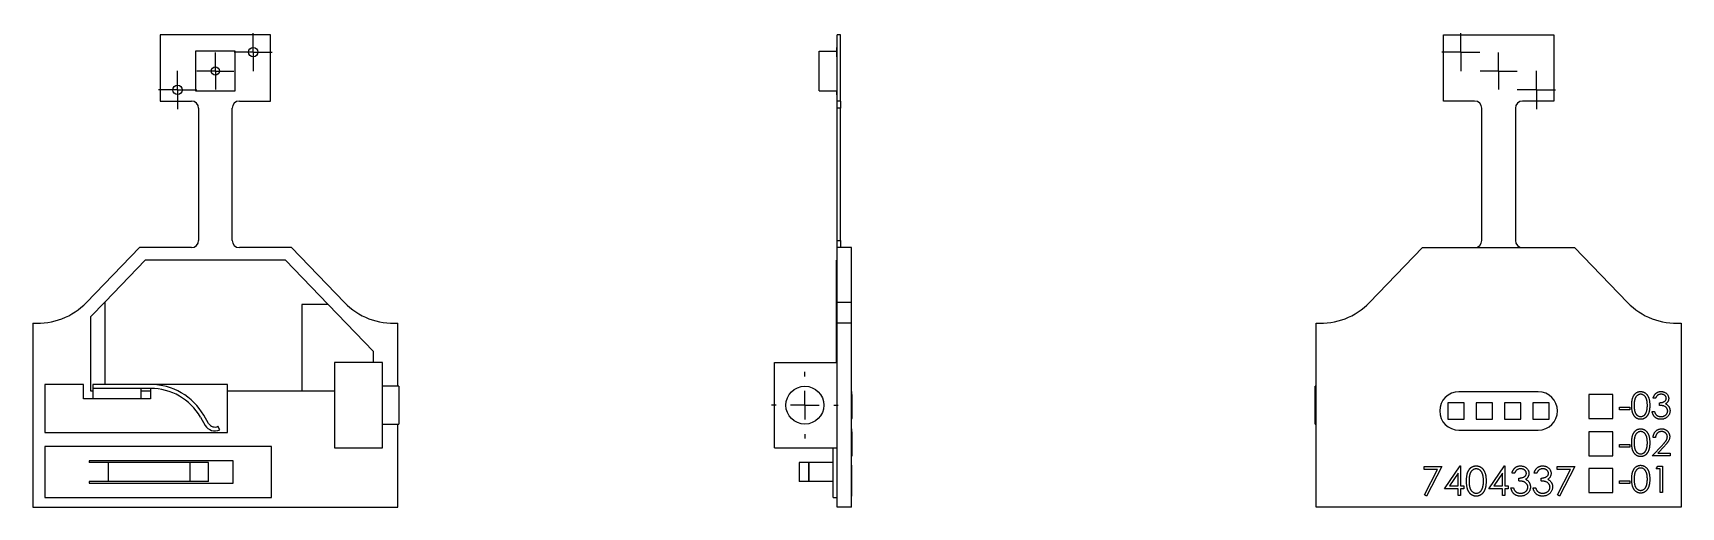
# Model space of a CAD drawing. Extents: x 4.1 to 7.53, y 4.35 to 5.34.
import ezdxf

# ---------------------------------------------------------------- set-up
doc = ezdxf.new("R2010")
doc.units = 0
doc.header["$MEASUREMENT"] = 0
doc.layers.get('0').update_dxf_attribs({"linetype": 'CONTINUOUS'})

# ---------------------------------------------------------------- blocks, each defined once
blk = doc.blocks.new('SW_CENTERMARKSYMBOL_0')
at = {"color": 0, "linetype": 'CONTINUOUS'}
for p, q in [((0, 0.03), (0, 0.0385)), ((-0.03, 0), (-0.0385, 0)), ((0, 0), (-0.03, 0)), ((0, 0), (0, 0.03)), ((0, 0), (0, -0.03)), ((0, 0), (0.03, 0)), ((0.03, 0), (0.0385, 0)), ((0, -0.03), (0, -0.0385))]:
    blk.add_line(p, q, dxfattribs=at)
blk = doc.blocks.new('SW_CENTERMARKSYMBOL_1')
at = {"color": 0, "linetype": 'CONTINUOUS'}
for p, q in [((0, 0.03), (0, 0.0398)), ((-0.03, 0), (-0.0398, 0)), ((0, 0), (-0.03, 0)), ((0, 0), (0, 0.03)), ((0, 0), (0, -0.03)), ((0, 0), (0.03, 0)), ((0.03, 0), (0.0398, 0)), ((0, -0.03), (0, -0.0398))]:
    blk.add_line(p, q, dxfattribs=at)
blk = doc.blocks.new('SW_CENTERMARKSYMBOL_2')
at = {"color": 0, "linetype": 'CONTINUOUS'}
for p, q in [((0, 0.03), (0, 0.0398)), ((-0.03, 0), (-0.0398, 0)), ((0, 0), (-0.03, 0)), ((0, 0), (0, 0.03)), ((0, 0), (0, -0.03)), ((0, 0), (0.03, 0)), ((0.03, 0), (0.0398, 0)), ((0, -0.03), (0, -0.0398))]:
    blk.add_line(p, q, dxfattribs=at)
blk = doc.blocks.new('SW_CENTERMARKSYMBOL_3')
at = {"color": 0, "linetype": 'CONTINUOUS'}
for p, q in [((0, 0.06), (0, 0.0695)), ((-0.06, 0), (-0.0695, 0)), ((0, 0), (-0.03, 0)), ((0, 0), (0, 0.03)), ((0, 0), (0, -0.03)), ((0, 0), (0.03, 0)), ((0.06, 0), (0.0695, 0)), ((0, -0.06), (0, -0.0695))]:
    blk.add_line(p, q, dxfattribs=at)
blk = doc.blocks.new('SW_CENTERMARKSYMBOL_4')
at = {"color": 0, "linetype": 'CONTINUOUS'}
for p, q in [((0, 0.03), (0, 0.0385)), ((-0.03, 0), (-0.0385, 0)), ((0, 0), (-0.03, 0)), ((0, 0), (0, 0.03)), ((0, 0), (0, -0.03)), ((0, 0), (0.03, 0)), ((0.03, 0), (0.0385, 0)), ((0, -0.03), (0, -0.0385))]:
    blk.add_line(p, q, dxfattribs=at)
blk = doc.blocks.new('SW_CENTERMARKSYMBOL_5')
at = {"color": 0, "linetype": 'CONTINUOUS'}
for p, q in [((0, 0.03), (0, 0.0398)), ((-0.03, 0), (-0.0398, 0)), ((0, 0), (-0.03, 0)), ((0, 0), (0, 0.03)), ((0, 0), (0, -0.03)), ((0, 0), (0.03, 0)), ((0.03, 0), (0.0398, 0)), ((0, -0.03), (0, -0.0398))]:
    blk.add_line(p, q, dxfattribs=at)
blk = doc.blocks.new('SW_CENTERMARKSYMBOL_6')
at = {"color": 0, "linetype": 'CONTINUOUS'}
for p, q in [((0, 0.03), (0, 0.0398)), ((-0.03, 0), (-0.0398, 0)), ((0, 0), (-0.03, 0)), ((0, 0), (0, 0.03)), ((0, 0), (0, -0.03)), ((0, 0), (0.03, 0)), ((0.03, 0), (0.0398, 0)), ((0, -0.03), (0, -0.0398))]:
    blk.add_line(p, q, dxfattribs=at)

msp = doc.modelspace()

# ---------------------------------------------------------------- linework, layer by layer
at = {"color": 7, "linetype": 'CONTINUOUS'}
for p, q in [((4.5929, 5.3333), (4.3629, 5.3333)), ((4.3629, 5.3333), (4.3629, 5.1953)), ((4.5929, 5.1953), (4.5929, 5.3333)), ((5.7798, 5.3333), (5.7728, 5.3333)), ((5.7728, 5.1953), (5.7728, 5.3333)), ((5.7798, 5.1953), (5.7798, 5.3333)), ((7.0357, 5.1953), (7.0357, 5.3333)), ((7.0357, 5.3333), (7.2657, 5.3333)), ((7.2657, 5.3333), (7.2657, 5.1953)), ((4.5194, 5.2993), (4.4364, 5.2993)), ((4.4364, 5.2993), (4.4364, 5.2163)), ((4.5194, 5.2163), (4.5194, 5.2993)), ((5.7358, 5.2163), (5.7358, 5.2993)), ((5.7358, 5.2993), (5.7724, 5.2993)), ((5.7728, 5.307), (5.7724, 5.307)), ((5.7724, 5.2874), (5.7724, 5.307)), ((5.7724, 5.2874), (5.7728, 5.2874)), ((4.3629, 5.1953), (4.4279, 5.1953)), ((4.4364, 5.2163), (4.5194, 5.2163)), ((4.5279, 5.1953), (4.5929, 5.1953)), ((5.7358, 5.2163), (5.7728, 5.2163)), ((5.7724, 5.2086), (5.7724, 5.2163)), ((5.7724, 5.2086), (5.7728, 5.2086)), ((5.7798, 5.1953), (5.7728, 5.1953)), ((5.7728, 5.1803), (5.7728, 5.1953)), ((5.7798, 5.1953), (5.7798, 5.1803)), ((7.1007, 5.1953), (7.0357, 5.1953)), ((7.2657, 5.1953), (7.2007, 5.1953)), ((4.4429, 5.1803), (4.4429, 4.9053)), ((4.5129, 4.9053), (4.5129, 5.1803)), ((5.7798, 5.1803), (5.7728, 5.1803)), ((5.7728, 4.9053), (5.7728, 5.1803)), ((5.7798, 4.9053), (5.7798, 5.1803)), ((7.1157, 4.9053), (7.1157, 5.1803)), ((7.1857, 5.1803), (7.1857, 4.9053)), ((4.3197, 4.8903), (4.2093, 4.776)), ((4.4279, 4.8903), (4.3197, 4.8903)), ((4.6361, 4.8903), (4.5279, 4.8903)), ((4.7465, 4.776), (4.6361, 4.8903)), ((5.7728, 4.9053), (5.7798, 4.9053)), ((5.7728, 4.8903), (5.7728, 4.9053)), ((5.8028, 4.8903), (5.7728, 4.8903)), ((5.7728, 4.776), (5.7728, 4.8903)), ((5.7798, 4.9053), (5.7798, 4.8903)), ((5.8028, 4.776), (5.8028, 4.8903)), ((6.8821, 4.776), (6.9925, 4.8903)), ((6.9925, 4.8903), (7.3089, 4.8903)), ((7.3089, 4.8903), (7.4193, 4.776)), ((4.3319, 4.8643), (4.2482, 4.7777)), ((4.6239, 4.8643), (4.3319, 4.8643)), ((4.7129, 4.7722), (4.6239, 4.8643)), ((5.7718, 4.7722), (5.7718, 4.8643)), ((5.7718, 4.8643), (5.7728, 4.8643)), ((4.2482, 4.7777), (4.2179, 4.7463)), ((4.2482, 4.6053), (4.2482, 4.7777)), ((4.6579, 4.7722), (4.6579, 4.5923)), ((4.7129, 4.7722), (4.6579, 4.7722)), ((4.8074, 4.6743), (4.7129, 4.7722)), ((5.7713, 4.7722), (5.7713, 4.7777)), ((5.7713, 4.7777), (5.7718, 4.7777)), ((5.7713, 4.7722), (5.7718, 4.7722)), ((5.7713, 4.6743), (5.7713, 4.7722)), ((5.8028, 4.776), (5.7728, 4.776)), ((5.7728, 4.7333), (5.7728, 4.776)), ((5.8028, 4.7333), (5.8028, 4.776)), ((4.2179, 4.7463), (4.2179, 4.5923)), ((4.0979, 4.7333), (4.0979, 4.3503)), ((4.8579, 4.6018), (4.8579, 4.7333)), ((5.8028, 4.7333), (5.7728, 4.7333)), ((5.7728, 4.3503), (5.7728, 4.7333)), ((5.8028, 4.3503), (5.8028, 4.7333)), ((6.7707, 4.3503), (6.7707, 4.7333)), ((7.5307, 4.7333), (7.5307, 4.3503)), ((4.8074, 4.6508), (4.8074, 4.6743)), ((5.7713, 4.6743), (5.7728, 4.6743)), ((5.7713, 4.6508), (5.7713, 4.6743)), ((4.8259, 4.6508), (4.7259, 4.6508)), ((4.7259, 4.6508), (4.7259, 4.4738)), ((4.8259, 4.4738), (4.8259, 4.6508)), ((5.6428, 4.4738), (5.6428, 4.6508)), ((5.6428, 4.6508), (5.7728, 4.6508)), ((4.2029, 4.6053), (4.1229, 4.6053)), ((4.1229, 4.6053), (4.1229, 4.5053)), ((4.2029, 4.5753), (4.2029, 4.6053)), ((4.2029, 4.6053), (4.2029, 4.6053)), ((4.2029, 4.5753), (4.2029, 4.6053)), ((4.3429, 4.6053), (4.2229, 4.6053)), ((4.2229, 4.6053), (4.2229, 4.5973)), ((4.5028, 4.6053), (4.3429, 4.6053)), ((4.5028, 4.5053), (4.5028, 4.6053)), ((4.5029, 4.6053), (4.5028, 4.6053)), ((4.5029, 4.5053), (4.5029, 4.6053)), ((4.8599, 4.6018), (4.8259, 4.6018)), ((4.8599, 4.6018), (4.8599, 4.5228)), ((6.7707, 4.6018), (6.7687, 4.6018)), ((6.7687, 4.5228), (6.7687, 4.6018)), ((4.2229, 4.5753), (4.2029, 4.5753)), ((4.2179, 4.5923), (4.2229, 4.5923)), ((4.3429, 4.5973), (4.2229, 4.5973)), ((4.2229, 4.5973), (4.2229, 4.5753)), ((4.3229, 4.5753), (4.2229, 4.5753)), ((4.3229, 4.5973), (4.3229, 4.5753)), ((4.3229, 4.5923), (4.3429, 4.5923)), ((4.3429, 4.5753), (4.3229, 4.5753)), ((4.3429, 4.5973), (4.3429, 4.5753)), ((4.5029, 4.5923), (4.6579, 4.5923)), ((4.6579, 4.5923), (4.7259, 4.5923)), ((5.8038, 4.5907), (5.8028, 4.5907)), ((5.8038, 4.5843), (5.8028, 4.5843)), ((5.8038, 4.5843), (5.8038, 4.5343)), ((7.0452, 4.5673), (7.0452, 4.5333)), ((7.0792, 4.5673), (7.0452, 4.5673)), ((7.2334, 4.5903), (7.068, 4.5903)), ((7.0792, 4.5333), (7.0792, 4.5673)), ((7.1042, 4.5673), (7.1042, 4.5333)), ((7.1382, 4.5673), (7.1042, 4.5673)), ((7.1382, 4.5333), (7.1382, 4.5673)), ((7.1632, 4.5673), (7.1632, 4.5333)), ((7.1972, 4.5673), (7.1632, 4.5673)), ((7.1972, 4.5333), (7.1972, 4.5673)), ((7.2222, 4.5673), (7.2222, 4.5333)), ((7.2562, 4.5673), (7.2222, 4.5673)), ((7.2562, 4.5333), (7.2562, 4.5673)), ((7.3888, 4.5843), (7.3388, 4.5843)), ((7.3388, 4.5843), (7.3388, 4.5343)), ((7.3888, 4.5343), (7.3888, 4.5843)), ((7.4775, 4.5766), (7.4726, 4.5766)), ((7.4859, 4.5618), (7.4859, 4.5675)), ((4.4468, 4.5373), (4.4567, 4.5203)), ((4.4636, 4.5243), (4.4537, 4.5413)), ((5.8038, 4.5343), (5.8028, 4.5343)), ((5.8038, 4.5329), (5.8028, 4.5329)), ((7.0452, 4.5333), (7.0792, 4.5333)), ((7.1042, 4.5333), (7.1382, 4.5333)), ((7.1632, 4.5333), (7.1972, 4.5333)), ((7.2222, 4.5333), (7.2562, 4.5333)), ((7.3388, 4.5343), (7.3888, 4.5343)), ((7.4027, 4.5583), (7.4239, 4.5583)), ((7.4027, 4.5527), (7.4027, 4.5583)), ((7.4239, 4.5527), (7.4027, 4.5527)), ((7.4239, 4.5583), (7.4239, 4.5527)), ((7.4704, 4.5491), (7.4754, 4.5491)), ((4.1229, 4.5053), (4.5028, 4.5053)), ((4.1229, 4.5053), (4.5029, 4.5053)), ((4.1229, 4.5053), (4.1229, 4.5053)), ((4.4869, 4.5112), (4.4833, 4.5184)), ((4.8259, 4.5228), (4.8599, 4.5228)), ((4.8579, 4.3503), (4.8579, 4.5228)), ((5.8038, 4.5131), (5.8028, 4.5131)), ((5.8038, 4.5067), (5.8028, 4.5067)), ((5.8038, 4.5067), (5.8038, 4.4567)), ((6.7687, 4.5228), (6.7707, 4.5228)), ((7.068, 4.5103), (7.2334, 4.5103)), ((7.3888, 4.5067), (7.3388, 4.5067)), ((7.3388, 4.5067), (7.3388, 4.4567)), ((7.3888, 4.4567), (7.3888, 4.5067)), ((4.5949, 4.4763), (4.1229, 4.4763)), ((4.1229, 4.4763), (4.1229, 4.3703)), ((4.5949, 4.3703), (4.5949, 4.4763)), ((4.7259, 4.4738), (4.8259, 4.4738)), ((5.6428, 4.4738), (5.7728, 4.4738)), ((5.7648, 4.3703), (5.7648, 4.4738)), ((7.4027, 4.4807), (7.4239, 4.4807)), ((7.4027, 4.475), (7.4027, 4.4807)), ((7.4239, 4.475), (7.4027, 4.475)), ((7.4239, 4.4807), (7.4239, 4.475)), ((7.4704, 4.4567), (7.4918, 4.4794)), ((7.4775, 4.4948), (7.4726, 4.4948)), ((7.496, 4.477), (7.4822, 4.4623)), ((4.5149, 4.4463), (4.2149, 4.4463)), ((4.2149, 4.4463), (4.2149, 4.4433)), ((4.2549, 4.4433), (4.2149, 4.4433)), ((4.2549, 4.4033), (4.2549, 4.4433)), ((4.4251, 4.4433), (4.2549, 4.4433)), ((4.4251, 4.4033), (4.4251, 4.4433)), ((4.4633, 4.4433), (4.4251, 4.4433)), ((4.4633, 4.4033), (4.4633, 4.4433)), ((4.5149, 4.4003), (4.5149, 4.4463)), ((5.6938, 4.4433), (5.6938, 4.4033)), ((5.714, 4.4433), (5.6938, 4.4433)), ((5.714, 4.4033), (5.714, 4.4433)), ((5.7149, 4.4433), (5.714, 4.4433)), ((5.7149, 4.4033), (5.7149, 4.4433)), ((5.7648, 4.4433), (5.7149, 4.4433)), ((5.8038, 4.4567), (5.8028, 4.4567)), ((5.8038, 4.4553), (5.8028, 4.4553)), ((5.8038, 4.4371), (5.8028, 4.4371)), ((5.8038, 4.436), (5.8028, 4.436)), ((5.8038, 4.4345), (5.8028, 4.4345)), ((5.8038, 4.4345), (5.8038, 4.436)), ((5.8038, 4.4283), (5.8038, 4.4345)), ((6.9954, 4.4283), (6.9954, 4.4345)), ((6.9954, 4.4345), (7.0324, 4.4345)), ((7.0324, 4.4345), (7.0008, 4.3729)), ((7.0378, 4.3883), (7.0705, 4.436)), ((7.0705, 4.436), (7.0716, 4.436)), ((7.0716, 4.436), (7.0716, 4.3945)), ((7.1301, 4.3883), (7.1628, 4.436)), ((7.1628, 4.436), (7.1639, 4.436)), ((7.1639, 4.436), (7.1639, 4.3945)), ((7.2724, 4.4345), (7.3093, 4.4345)), ((7.2724, 4.4283), (7.2724, 4.4345)), ((7.3093, 4.4345), (7.2778, 4.3729)), ((7.3388, 4.4567), (7.3888, 4.4567)), ((7.3888, 4.4307), (7.3388, 4.4307)), ((7.3388, 4.4307), (7.3388, 4.3807)), ((7.3888, 4.3807), (7.3888, 4.4307)), ((7.5078, 4.4567), (7.4704, 4.4567)), ((7.4789, 4.4301), (7.4821, 4.4357)), ((7.4874, 4.4301), (7.4789, 4.4301)), ((7.4821, 4.4357), (7.4923, 4.4357)), ((7.4822, 4.4623), (7.5078, 4.4623)), ((7.4874, 4.3807), (7.4874, 4.4301)), ((7.4923, 4.4357), (7.4923, 4.3807)), ((7.5078, 4.4623), (7.5078, 4.4567)), ((4.2149, 4.4033), (4.2149, 4.4003)), ((4.2549, 4.4033), (4.2149, 4.4033)), ((4.2149, 4.4003), (4.5149, 4.4003)), ((4.4251, 4.4033), (4.2549, 4.4033)), ((4.4633, 4.4033), (4.4251, 4.4033)), ((5.714, 4.4033), (5.6938, 4.4033)), ((5.7149, 4.4033), (5.714, 4.4033)), ((5.7648, 4.4033), (5.7149, 4.4033)), ((5.8038, 4.4283), (5.8028, 4.4283)), ((5.8038, 4.3755), (5.8038, 4.4283)), ((7.0233, 4.4283), (6.9954, 4.4283)), ((6.9962, 4.3755), (7.0233, 4.4283)), ((7.0662, 4.4205), (7.0483, 4.3945)), ((7.0483, 4.3945), (7.0662, 4.3945)), ((7.0662, 4.3945), (7.0662, 4.4205)), ((7.0716, 4.3945), (7.0785, 4.3945)), ((7.0785, 4.3945), (7.0785, 4.3883)), ((7.1585, 4.4205), (7.1406, 4.3945)), ((7.1406, 4.3945), (7.1585, 4.3945)), ((7.1585, 4.3945), (7.1585, 4.4205)), ((7.1639, 4.3945), (7.1708, 4.3945)), ((7.1708, 4.3945), (7.1708, 4.3883)), ((7.1839, 4.4206), (7.1785, 4.4206)), ((7.1931, 4.4045), (7.1931, 4.4106)), ((7.2301, 4.4206), (7.2247, 4.4206)), ((7.2393, 4.4045), (7.2393, 4.4106)), ((7.3002, 4.4283), (7.2724, 4.4283)), ((7.2731, 4.3755), (7.3002, 4.4283)), ((7.4027, 4.4047), (7.4239, 4.4047)), ((7.4027, 4.399), (7.4027, 4.4047)), ((7.4239, 4.399), (7.4027, 4.399)), ((7.4239, 4.4047), (7.4239, 4.399)), ((4.1229, 4.3703), (4.5949, 4.3703)), ((5.7648, 4.3703), (5.7728, 4.3703)), ((5.8038, 4.3755), (5.8028, 4.3755)), ((5.8038, 4.3729), (5.8028, 4.3729)), ((5.8038, 4.3729), (5.8038, 4.3755)), ((7.0008, 4.3729), (6.9962, 4.3755)), ((7.0662, 4.3883), (7.0378, 4.3883)), ((7.0662, 4.3745), (7.0662, 4.3883)), ((7.0716, 4.3745), (7.0662, 4.3745)), ((7.0716, 4.3883), (7.0716, 4.3745)), ((7.0785, 4.3883), (7.0716, 4.3883)), ((7.1585, 4.3883), (7.1301, 4.3883)), ((7.1585, 4.3745), (7.1585, 4.3883)), ((7.1639, 4.3745), (7.1585, 4.3745)), ((7.1708, 4.3883), (7.1639, 4.3883)), ((7.1639, 4.3883), (7.1639, 4.3745)), ((7.1762, 4.3906), (7.1816, 4.3906)), ((7.2224, 4.3906), (7.2278, 4.3906)), ((7.2778, 4.3729), (7.2731, 4.3755)), ((7.3388, 4.3807), (7.3888, 4.3807)), ((7.4923, 4.3807), (7.4874, 4.3807)), ((4.0979, 4.3503), (4.8579, 4.3503)), ((5.8028, 4.3503), (5.7728, 4.3503)), ((7.5307, 4.3503), (6.7707, 4.3503))]:
    msp.add_line(p, q, dxfattribs=at)
for centre, radius in [((4.5566, 5.2972), 0.00984), ((4.4779, 5.2578), 0.00845), ((4.3992, 5.2185), 0.00984), ((5.7058, 4.5623), 0.0395)]:
    msp.add_circle(centre, radius, dxfattribs=at)
for centre, radius, start, end in [((4.4279, 5.1803), 0.015, 0, 90), ((4.5279, 5.1803), 0.015, 90, 180), ((7.1007, 5.1803), 0.015, 0, 90), ((7.2007, 5.1803), 0.015, 90, 180), ((4.4279, 4.9053), 0.015, 270, 0), ((4.5279, 4.9053), 0.015, 180, 270), ((7.1007, 4.9053), 0.015, 270, 0), ((7.2007, 4.9053), 0.015, 180, 270), ((4.1079, 4.874), 0.141, 265.9331, 316), ((4.8479, 4.874), 0.141, 224, 274.0669), ((6.7807, 4.874), 0.141, 265.9331, 316), ((7.5207, 4.874), 0.141, 224, 274.0669), ((4.3429, 4.4773), 0.128, 30, 90), ((4.3429, 4.4773), 0.12, 30, 90), ((7.068, 4.5503), 0.04, 90, 270), ((7.2334, 4.5503), 0.04, 270, 90), ((4.4766, 4.5318), 0.023, 210, 296.554), ((4.4766, 4.5318), 0.015, 210, 296.554)]:
    msp.add_arc(centre, radius, start, end, dxfattribs=at)
for points, knots in [([(5.8038, 4.5844), (5.8038, 4.5849), (5.8038, 4.5863), (5.8038, 4.588), (5.8038, 4.5896), (5.8038, 4.5906), (5.8038, 4.5907), (5.8038, 4.5907)], [0, 0, 0, 0, 0.12893, 0.346694, 0.56444, 0.782217, 1, 1, 1, 1]), ([(7.4281, 4.5618), (7.4281, 4.5627), (7.4281, 4.5644), (7.4283, 4.5669), (7.4284, 4.5692), (7.4287, 4.5714), (7.429, 4.5735), (7.4294, 4.5753), (7.4299, 4.577), (7.4304, 4.5786), (7.431, 4.5801), (7.4317, 4.5814), (7.4325, 4.5827), (7.4332, 4.5839), (7.4341, 4.585), (7.435, 4.586), (7.436, 4.5869), (7.437, 4.5877), (7.4381, 4.5884), (7.4392, 4.589), (7.4403, 4.5895), (7.4415, 4.59), (7.4427, 4.5903), (7.444, 4.5906), (7.4452, 4.5907), (7.4461, 4.5907), (7.4465, 4.5907)], [0, 0, 0, 0, 0.068594, 0.133245, 0.19431, 0.251276, 0.30451, 0.354231, 0.400476, 0.443406, 0.48401, 0.523247, 0.561036, 0.597894, 0.633512, 0.6685, 0.702875, 0.737065, 0.770672, 0.803567, 0.836183, 0.868462, 0.900848, 0.933467, 0.966258, 1, 1, 1, 1]), ([(7.4467, 4.5851), (7.4461, 4.5851), (7.4449, 4.585), (7.4431, 4.5845), (7.4413, 4.5838), (7.44, 4.5829), (7.4389, 4.5821), (7.4382, 4.5814), (7.4375, 4.5806), (7.4368, 4.5797), (7.4362, 4.5788), (7.4357, 4.5778), (7.4352, 4.5768), (7.4347, 4.5756), (7.4344, 4.5744), (7.434, 4.573), (7.4337, 4.5715), (7.4335, 4.5698), (7.4333, 4.568), (7.4332, 4.5661), (7.4331, 4.564), (7.4331, 4.5626), (7.4331, 4.5618)], [0, 0, 0, 0, 0.060389, 0.120888, 0.182614, 0.247365, 0.281082, 0.314872, 0.349216, 0.384592, 0.421009, 0.45806, 0.496725, 0.537154, 0.580057, 0.627112, 0.678324, 0.733973, 0.793739, 0.857708, 0.926695, 1, 1, 1, 1]), ([(7.4465, 4.5907), (7.447, 4.5907), (7.4478, 4.5907), (7.4491, 4.5905), (7.4504, 4.5903), (7.4516, 4.59), (7.4528, 4.5896), (7.4539, 4.589), (7.4551, 4.5884), (7.4562, 4.5877), (7.4572, 4.5868), (7.4582, 4.5859), (7.4592, 4.5849), (7.46, 4.5838), (7.4609, 4.5826), (7.4616, 4.5813), (7.4623, 4.5799), (7.463, 4.5784), (7.4636, 4.5768), (7.4641, 4.575), (7.4645, 4.5731), (7.4649, 4.5711), (7.4652, 4.569), (7.4654, 4.5667), (7.4655, 4.5643), (7.4655, 4.5626), (7.4655, 4.5618)], [0, 0, 0, 0, 0.033788, 0.067226, 0.099841, 0.132545, 0.16513, 0.198011, 0.23128, 0.265044, 0.299216, 0.334359, 0.369695, 0.406258, 0.443804, 0.482982, 0.523085, 0.565267, 0.609343, 0.656393, 0.705887, 0.758326, 0.813833, 0.872795, 0.934723, 1, 1, 1, 1]), ([(7.4606, 4.5618), (7.4606, 4.5625), (7.4605, 4.5638), (7.4605, 4.5657), (7.4603, 4.5675), (7.4601, 4.5692), (7.4599, 4.5708), (7.4595, 4.5723), (7.4592, 4.5738), (7.4587, 4.5751), (7.4582, 4.5764), (7.4577, 4.5775), (7.4571, 4.5786), (7.4565, 4.5796), (7.4559, 4.5805), (7.4551, 4.5813), (7.4544, 4.5821), (7.4533, 4.5829), (7.452, 4.5838), (7.4503, 4.5845), (7.4485, 4.585), (7.4473, 4.5851), (7.4467, 4.5851)], [0, 0, 0, 0, 0.065676, 0.128493, 0.188147, 0.245074, 0.299412, 0.350857, 0.399879, 0.446605, 0.491185, 0.533304, 0.573777, 0.612448, 0.649516, 0.685448, 0.720274, 0.754004, 0.819087, 0.880502, 0.940316, 1, 1, 1, 1]), ([(7.4726, 4.5766), (7.4727, 4.5772), (7.4729, 4.5783), (7.4735, 4.5798), (7.4741, 4.5813), (7.4748, 4.5826), (7.4756, 4.5839), (7.4765, 4.5851), (7.4774, 4.5861), (7.4785, 4.5871), (7.4796, 4.588), (7.4808, 4.5887), (7.482, 4.5893), (7.4833, 4.5898), (7.4846, 4.5902), (7.486, 4.5905), (7.4875, 4.5907), (7.4884, 4.5907), (7.4889, 4.5907)], [0, 0, 0, 0, 0.072625, 0.141977, 0.208985, 0.273957, 0.336889, 0.398745, 0.460116, 0.520825, 0.580994, 0.640152, 0.698622, 0.757271, 0.816427, 0.876254, 0.937165, 1, 1, 1, 1]), ([(7.489, 4.5851), (7.4884, 4.5851), (7.4871, 4.585), (7.4854, 4.5847), (7.4837, 4.5841), (7.4825, 4.5833), (7.4816, 4.5826), (7.4809, 4.582), (7.4802, 4.5813), (7.4797, 4.5806), (7.4791, 4.5797), (7.4785, 4.5788), (7.478, 4.5777), (7.4777, 4.577), (7.4775, 4.5766)], [0, 0, 0, 0, 0.122728, 0.239717, 0.351862, 0.463202, 0.520261, 0.579432, 0.640596, 0.705298, 0.773236, 0.844649, 0.920046, 1, 1, 1, 1]), ([(7.4859, 4.5675), (7.4866, 4.5675), (7.488, 4.5675), (7.4899, 4.5678), (7.4918, 4.5682), (7.4935, 4.5687), (7.4951, 4.5694), (7.4965, 4.5702), (7.4976, 4.5711), (7.4985, 4.572), (7.4992, 4.5731), (7.4997, 4.5742), (7.5, 4.5753), (7.5, 4.5761), (7.5001, 4.5765)], [0, 0, 0, 0, 0.1101514, 0.215684, 0.3180374, 0.4181368, 0.5116558, 0.5966724, 0.6738007, 0.7445266, 0.8107014, 0.8740752, 0.9367044, 1, 1, 1, 1]), ([(7.4889, 4.5907), (7.4896, 4.5907), (7.4911, 4.5907), (7.4931, 4.5903), (7.4952, 4.5897), (7.4971, 4.5888), (7.4989, 4.5877), (7.5004, 4.5865), (7.5018, 4.5851), (7.5029, 4.5835), (7.5038, 4.5818), (7.5045, 4.58), (7.5049, 4.5783), (7.505, 4.577), (7.505, 4.5764)], [0, 0, 0, 0, 0.090254, 0.17854, 0.266093, 0.354631, 0.441886, 0.525747, 0.608114, 0.690197, 0.770821, 0.848326, 0.924012, 1, 1, 1, 1]), ([(7.5001, 4.5765), (7.5, 4.5768), (7.5, 4.5773), (7.4999, 4.5782), (7.4996, 4.579), (7.4993, 4.5798), (7.4988, 4.5805), (7.4983, 4.5812), (7.4977, 4.5819), (7.4969, 4.5826), (7.4961, 4.5831), (7.4953, 4.5837), (7.4943, 4.5841), (7.4934, 4.5845), (7.4923, 4.5847), (7.4913, 4.5849), (7.4901, 4.5851), (7.4894, 4.5851), (7.489, 4.5851)], [0, 0, 0, 0, 0.055265, 0.109948, 0.163898, 0.21807, 0.273285, 0.330884, 0.390478, 0.454119, 0.518941, 0.583379, 0.648575, 0.715078, 0.782538, 0.852347, 0.924941, 1, 1, 1, 1]), ([(7.505, 4.5764), (7.505, 4.5759), (7.5049, 4.5747), (7.5046, 4.5731), (7.5041, 4.5715), (7.5034, 4.57), (7.5025, 4.5686), (7.5014, 4.5674), (7.5001, 4.5662), (7.4991, 4.5655), (7.4986, 4.5651)], [0, 0, 0, 0, 0.128068, 0.250608, 0.37063, 0.490072, 0.610375, 0.734313, 0.863217, 1, 1, 1, 1]), ([(5.8038, 4.5329), (5.8038, 4.533), (5.8038, 4.5331), (5.8038, 4.5336), (5.8038, 4.5342), (5.8038, 4.5342)], [0, 0, 0, 0, 0.48799, 0.975962, 1, 1, 1, 1]), ([(7.4465, 4.5329), (7.4461, 4.5329), (7.4452, 4.5329), (7.444, 4.5331), (7.4427, 4.5333), (7.4415, 4.5337), (7.4404, 4.5341), (7.4392, 4.5346), (7.4381, 4.5352), (7.437, 4.5359), (7.436, 4.5367), (7.435, 4.5376), (7.4341, 4.5386), (7.4333, 4.5397), (7.4325, 4.5409), (7.4318, 4.5422), (7.4311, 4.5435), (7.4305, 4.545), (7.4299, 4.5466), (7.4294, 4.5483), (7.429, 4.5502), (7.4287, 4.5522), (7.4284, 4.5544), (7.4283, 4.5567), (7.4281, 4.5592), (7.4281, 4.5609), (7.4281, 4.5618)], [0, 0, 0, 0, 0.033791, 0.066629, 0.099295, 0.131651, 0.163609, 0.196131, 0.228933, 0.262192, 0.296029, 0.330259, 0.365105, 0.400999, 0.43791, 0.476001, 0.515551, 0.556588, 0.599944, 0.646608, 0.696401, 0.749757, 0.806838, 0.867422, 0.93188, 1, 1, 1, 1]), ([(7.4331, 4.5618), (7.4331, 4.5611), (7.4331, 4.5597), (7.4332, 4.5576), (7.4333, 4.5557), (7.4335, 4.5539), (7.4337, 4.5522), (7.434, 4.5507), (7.4343, 4.5493), (7.4347, 4.5481), (7.4352, 4.5469), (7.4357, 4.5459), (7.4362, 4.5449), (7.4368, 4.5439), (7.4375, 4.5431), (7.4382, 4.5423), (7.4389, 4.5416), (7.44, 4.5408), (7.4413, 4.5399), (7.4431, 4.5391), (7.4449, 4.5386), (7.4461, 4.5386), (7.4467, 4.5386)], [0, 0, 0, 0, 0.07296, 0.1416, 0.205587, 0.265332, 0.320634, 0.371501, 0.41848, 0.461394, 0.501833, 0.540509, 0.577889, 0.614316, 0.649702, 0.68457, 0.718634, 0.75236, 0.817631, 0.879708, 0.939958, 1, 1, 1, 1]), ([(7.4655, 4.5618), (7.4655, 4.561), (7.4655, 4.5593), (7.4654, 4.5569), (7.4652, 4.5547), (7.4649, 4.5525), (7.4645, 4.5505), (7.4641, 4.5487), (7.4636, 4.5469), (7.4631, 4.5453), (7.4624, 4.5438), (7.4617, 4.5424), (7.4609, 4.5411), (7.4601, 4.5399), (7.4592, 4.5388), (7.4583, 4.5378), (7.4573, 4.5369), (7.4562, 4.536), (7.4551, 4.5353), (7.454, 4.5347), (7.4528, 4.5341), (7.4516, 4.5337), (7.4504, 4.5333), (7.4491, 4.5331), (7.4478, 4.5329), (7.447, 4.5329), (7.4465, 4.5329)], [0, 0, 0, 0, 0.06506, 0.12705, 0.185506, 0.240752, 0.292964, 0.342446, 0.388918, 0.432675, 0.474526, 0.51467, 0.553643, 0.591461, 0.627839, 0.663419, 0.698598, 0.733203, 0.767395, 0.800835, 0.834007, 0.866988, 0.899725, 0.932706, 0.966178, 1, 1, 1, 1]), ([(7.4467, 4.5386), (7.4473, 4.5386), (7.4485, 4.5386), (7.4503, 4.5391), (7.452, 4.5398), (7.4534, 4.5407), (7.4544, 4.5415), (7.4551, 4.5422), (7.4558, 4.543), (7.4564, 4.5439), (7.457, 4.5448), (7.4576, 4.5458), (7.4581, 4.5469), (7.4583, 4.5476), (7.4585, 4.548)], [0, 0, 0, 0, 0.112802, 0.225203, 0.339663, 0.459731, 0.521784, 0.583969, 0.64821, 0.71391, 0.781027, 0.851466, 0.924059, 1, 1, 1, 1]), ([(7.4585, 4.548), (7.4586, 4.5485), (7.459, 4.5495), (7.4594, 4.551), (7.4598, 4.5527), (7.4601, 4.5543), (7.4603, 4.5561), (7.4604, 4.5579), (7.4605, 4.5599), (7.4606, 4.5612), (7.4606, 4.5618)], [0, 0, 0, 0, 0.110588, 0.224542, 0.342503, 0.464324, 0.590756, 0.722227, 0.858843, 1, 1, 1, 1]), ([(7.4888, 4.5329), (7.4882, 4.5329), (7.487, 4.533), (7.4853, 4.5331), (7.4837, 4.5335), (7.4822, 4.5339), (7.4807, 4.5345), (7.4793, 4.5352), (7.478, 4.536), (7.4767, 4.537), (7.4756, 4.5381), (7.4745, 4.5393), (7.4736, 4.5407), (7.4727, 4.5421), (7.472, 4.5437), (7.4714, 4.5454), (7.4708, 4.5472), (7.4706, 4.5485), (7.4704, 4.5491)], [0, 0, 0, 0, 0.065538, 0.128956, 0.190367, 0.249965, 0.308569, 0.366415, 0.424556, 0.483181, 0.542251, 0.601744, 0.662508, 0.7245, 0.789139, 0.856354, 0.926299, 1, 1, 1, 1]), ([(7.4754, 4.5491), (7.4755, 4.5487), (7.4758, 4.5479), (7.4762, 4.5467), (7.4767, 4.5456), (7.4772, 4.5446), (7.4777, 4.5437), (7.4783, 4.5429), (7.479, 4.5422), (7.4794, 4.5417), (7.4797, 4.5415)], [0, 0, 0, 0, 0.14977, 0.291316, 0.425966, 0.55216, 0.671527, 0.786122, 0.895325, 1, 1, 1, 1]), ([(7.4797, 4.5415), (7.48, 4.5413), (7.4806, 4.5408), (7.4816, 4.5402), (7.4827, 4.5397), (7.4838, 4.5393), (7.485, 4.539), (7.4862, 4.5387), (7.4875, 4.5386), (7.4884, 4.5386), (7.4889, 4.5386)], [0, 0, 0, 0, 0.11826, 0.236156, 0.35563, 0.476249, 0.600164, 0.728633, 0.861326, 1, 1, 1, 1]), ([(7.5029, 4.5502), (7.5028, 4.5507), (7.5028, 4.5517), (7.5024, 4.5532), (7.5018, 4.5547), (7.501, 4.5561), (7.5, 4.5573), (7.4988, 4.5584), (7.4974, 4.5594), (7.4961, 4.56), (7.495, 4.5605), (7.494, 4.5608), (7.4929, 4.561), (7.4917, 4.5612), (7.4905, 4.5614), (7.4891, 4.5616), (7.4875, 4.5617), (7.4865, 4.5618), (7.4859, 4.5618)], [0, 0, 0, 0, 0.066903, 0.133472, 0.201015, 0.271618, 0.342884, 0.413833, 0.485572, 0.559817, 0.599915, 0.643623, 0.691922, 0.744713, 0.801511, 0.862871, 0.929335, 1, 1, 1, 1]), ([(7.5078, 4.5507), (7.5078, 4.5499), (7.5077, 4.5484), (7.5072, 4.5461), (7.5064, 4.5439), (7.5053, 4.5417), (7.504, 4.5398), (7.5024, 4.538), (7.5005, 4.5365), (7.4985, 4.5352), (7.4963, 4.5342), (7.4939, 4.5334), (7.4914, 4.533), (7.4897, 4.5329), (7.4888, 4.5329)], [0, 0, 0, 0, 0.079635, 0.158895, 0.23958, 0.322382, 0.405793, 0.487884, 0.569711, 0.653048, 0.737434, 0.822573, 0.909763, 1, 1, 1, 1]), ([(7.4889, 4.5386), (7.4894, 4.5386), (7.4904, 4.5386), (7.4919, 4.5388), (7.4933, 4.539), (7.4946, 4.5394), (7.4958, 4.5399), (7.497, 4.5405), (7.498, 4.5412), (7.499, 4.542), (7.4999, 4.5429), (7.5007, 4.5438), (7.5014, 4.5448), (7.5019, 4.5458), (7.5024, 4.5468), (7.5026, 4.5479), (7.5028, 4.549), (7.5029, 4.5498), (7.5029, 4.5502)], [0, 0, 0, 0, 0.076062, 0.148732, 0.218375, 0.285723, 0.351058, 0.414935, 0.478486, 0.542169, 0.60475, 0.664119, 0.7215, 0.777616, 0.832666, 0.887858, 0.943468, 1, 1, 1, 1]), ([(7.4986, 4.5651), (7.4991, 4.5648), (7.5003, 4.5643), (7.5019, 4.5632), (7.5033, 4.5619), (7.5041, 4.5609), (7.5045, 4.5604)], [0, 0, 0, 0, 0.253916, 0.503896, 0.750255, 1, 1, 1, 1]), ([(7.5045, 4.5604), (7.5048, 4.5601), (7.5053, 4.5594), (7.506, 4.5582), (7.5066, 4.557), (7.507, 4.5558), (7.5074, 4.5546), (7.5076, 4.5533), (7.5078, 4.552), (7.5078, 4.5511), (7.5078, 4.5507)], [0, 0, 0, 0, 0.128146, 0.254193, 0.378141, 0.501381, 0.623957, 0.747076, 0.872865, 1, 1, 1, 1]), ([(5.8038, 4.5068), (5.8038, 4.5073), (5.8038, 4.5086), (5.8038, 4.5104), (5.8038, 4.5119), (5.8038, 4.5129), (5.8038, 4.513), (5.8038, 4.5131)], [0, 0, 0, 0, 0.12893, 0.346694, 0.56444, 0.782217, 1, 1, 1, 1]), ([(7.4281, 4.4842), (7.4281, 4.485), (7.4281, 4.4868), (7.4283, 4.4892), (7.4284, 4.4916), (7.4287, 4.4938), (7.429, 4.4958), (7.4294, 4.4977), (7.4299, 4.4994), (7.4304, 4.501), (7.431, 4.5024), (7.4317, 4.5038), (7.4325, 4.5051), (7.4332, 4.5062), (7.4341, 4.5073), (7.435, 4.5083), (7.436, 4.5092), (7.437, 4.51), (7.4381, 4.5107), (7.4392, 4.5114), (7.4403, 4.5119), (7.4415, 4.5123), (7.4427, 4.5127), (7.444, 4.5129), (7.4452, 4.5131), (7.4461, 4.5131), (7.4465, 4.5131)], [0, 0, 0, 0, 0.068594, 0.133245, 0.19431, 0.251276, 0.30451, 0.354231, 0.400476, 0.443406, 0.48401, 0.523247, 0.561036, 0.597894, 0.633512, 0.6685, 0.702875, 0.737065, 0.770672, 0.803567, 0.836183, 0.868462, 0.900848, 0.933467, 0.966258, 1, 1, 1, 1]), ([(7.4467, 4.5074), (7.4461, 4.5074), (7.4449, 4.5074), (7.4431, 4.5069), (7.4413, 4.5061), (7.44, 4.5053), (7.4389, 4.5044), (7.4382, 4.5037), (7.4375, 4.5029), (7.4368, 4.5021), (7.4362, 4.5012), (7.4357, 4.5002), (7.4352, 4.4991), (7.4347, 4.498), (7.4344, 4.4967), (7.434, 4.4953), (7.4337, 4.4938), (7.4335, 4.4922), (7.4333, 4.4904), (7.4332, 4.4884), (7.4331, 4.4864), (7.4331, 4.4849), (7.4331, 4.4842)], [0, 0, 0, 0, 0.060389, 0.120888, 0.182614, 0.247365, 0.281082, 0.314872, 0.349216, 0.384592, 0.421009, 0.45806, 0.496725, 0.537154, 0.580057, 0.627112, 0.678324, 0.733973, 0.793739, 0.857708, 0.926695, 1, 1, 1, 1]), ([(7.4465, 4.5131), (7.447, 4.5131), (7.4478, 4.5131), (7.4491, 4.5129), (7.4504, 4.5127), (7.4516, 4.5123), (7.4528, 4.5119), (7.4539, 4.5114), (7.4551, 4.5108), (7.4562, 4.51), (7.4572, 4.5092), (7.4582, 4.5083), (7.4592, 4.5073), (7.46, 4.5061), (7.4609, 4.5049), (7.4616, 4.5036), (7.4623, 4.5022), (7.463, 4.5007), (7.4636, 4.4991), (7.4641, 4.4974), (7.4645, 4.4955), (7.4649, 4.4935), (7.4652, 4.4913), (7.4654, 4.4891), (7.4655, 4.4866), (7.4655, 4.485), (7.4655, 4.4842)], [0, 0, 0, 0, 0.033788, 0.067226, 0.099841, 0.132545, 0.16513, 0.198011, 0.23128, 0.265044, 0.299216, 0.334359, 0.369695, 0.406258, 0.443804, 0.482982, 0.523085, 0.565267, 0.609343, 0.656393, 0.705887, 0.758326, 0.813833, 0.872795, 0.934723, 1, 1, 1, 1]), ([(7.4606, 4.4842), (7.4606, 4.4848), (7.4605, 4.4861), (7.4605, 4.488), (7.4603, 4.4898), (7.4601, 4.4915), (7.4599, 4.4932), (7.4595, 4.4947), (7.4592, 4.4961), (7.4587, 4.4975), (7.4582, 4.4987), (7.4577, 4.4999), (7.4571, 4.501), (7.4565, 4.502), (7.4559, 4.5029), (7.4551, 4.5037), (7.4544, 4.5044), (7.4533, 4.5053), (7.452, 4.5061), (7.4503, 4.5069), (7.4485, 4.5074), (7.4473, 4.5074), (7.4467, 4.5074)], [0, 0, 0, 0, 0.0656764, 0.128493, 0.1881472, 0.2450741, 0.2994124, 0.350857, 0.3998786, 0.4466052, 0.4911848, 0.5333035, 0.573777, 0.6124477, 0.6495158, 0.6854481, 0.7202744, 0.7540038, 0.8190869, 0.8805022, 0.9403157, 1, 1, 1, 1]), ([(7.4726, 4.4948), (7.4726, 4.4954), (7.4726, 4.4967), (7.4729, 4.4986), (7.4734, 4.5004), (7.474, 4.5021), (7.4747, 4.5037), (7.4756, 4.5052), (7.4767, 4.5066), (7.4779, 4.508), (7.4792, 4.5092), (7.4806, 4.5102), (7.482, 4.5111), (7.4836, 4.5118), (7.4852, 4.5124), (7.4869, 4.5128), (7.4887, 4.5131), (7.4899, 4.5131), (7.4905, 4.5131)], [0, 0, 0, 0, 0.068799, 0.135118, 0.199001, 0.261934, 0.323531, 0.385435, 0.447216, 0.510018, 0.572511, 0.633364, 0.693217, 0.752555, 0.812558, 0.873261, 0.935543, 1, 1, 1, 1]), ([(7.4902, 4.5074), (7.4898, 4.5074), (7.489, 4.5074), (7.4877, 4.5073), (7.4865, 4.507), (7.4854, 4.5066), (7.4843, 4.5062), (7.4833, 4.5056), (7.4824, 4.5049), (7.4815, 4.5041), (7.4806, 4.5033), (7.4799, 4.5023), (7.4793, 4.5012), (7.4787, 4.5001), (7.4783, 4.4989), (7.4779, 4.4976), (7.4776, 4.4962), (7.4775, 4.4952), (7.4775, 4.4948)], [0, 0, 0, 0, 0.064442, 0.126553, 0.186779, 0.245944, 0.30411, 0.361785, 0.420255, 0.479943, 0.540286, 0.600712, 0.661962, 0.724472, 0.788881, 0.856306, 0.926348, 1, 1, 1, 1]), ([(7.5022, 4.4963), (7.5022, 4.4967), (7.5021, 4.4974), (7.502, 4.4985), (7.5017, 4.4995), (7.5013, 4.5006), (7.5008, 4.5015), (7.5002, 4.5024), (7.4995, 4.5033), (7.4987, 4.5042), (7.4978, 4.5049), (7.4969, 4.5056), (7.4959, 4.5062), (7.4949, 4.5066), (7.4938, 4.507), (7.4926, 4.5073), (7.4915, 4.5074), (7.4906, 4.5074), (7.4902, 4.5074)], [0, 0, 0, 0, 0.061969, 0.122129, 0.180999, 0.240162, 0.299865, 0.359951, 0.421742, 0.486546, 0.551508, 0.614995, 0.67724, 0.739715, 0.803039, 0.866487, 0.931969, 1, 1, 1, 1]), ([(7.4905, 4.5131), (7.4911, 4.5131), (7.4923, 4.513), (7.494, 4.5128), (7.4957, 4.5124), (7.4972, 4.5119), (7.4987, 4.5112), (7.5, 4.5104), (7.5013, 4.5094), (7.5025, 4.5082), (7.5036, 4.507), (7.5045, 4.5057), (7.5053, 4.5043), (7.506, 4.5029), (7.5065, 4.5015), (7.5068, 4.4999), (7.5071, 4.4984), (7.5071, 4.4973), (7.5071, 4.4967)], [0, 0, 0, 0, 0.06948, 0.136525, 0.200801, 0.263983, 0.325711, 0.387271, 0.449493, 0.512955, 0.576266, 0.637575, 0.697901, 0.757558, 0.816588, 0.876646, 0.937286, 1, 1, 1, 1]), ([(7.4465, 4.4553), (7.4461, 4.4553), (7.4452, 4.4553), (7.444, 4.4554), (7.4427, 4.4557), (7.4415, 4.456), (7.4404, 4.4564), (7.4392, 4.457), (7.4381, 4.4576), (7.437, 4.4583), (7.436, 4.4591), (7.435, 4.46), (7.4341, 4.461), (7.4333, 4.4621), (7.4325, 4.4633), (7.4318, 4.4645), (7.4311, 4.4659), (7.4305, 4.4674), (7.4299, 4.469), (7.4294, 4.4707), (7.429, 4.4726), (7.4287, 4.4746), (7.4284, 4.4768), (7.4283, 4.4791), (7.4281, 4.4816), (7.4281, 4.4833), (7.4281, 4.4842)], [0, 0, 0, 0, 0.033791, 0.066629, 0.099295, 0.131651, 0.163609, 0.196131, 0.228933, 0.262192, 0.296029, 0.330259, 0.365105, 0.400999, 0.43791, 0.476001, 0.515551, 0.556588, 0.599944, 0.646608, 0.696401, 0.749757, 0.806838, 0.867422, 0.93188, 1, 1, 1, 1]), ([(7.4331, 4.4842), (7.4331, 4.4834), (7.4331, 4.482), (7.4332, 4.48), (7.4333, 4.478), (7.4335, 4.4762), (7.4337, 4.4746), (7.434, 4.4731), (7.4343, 4.4717), (7.4347, 4.4704), (7.4352, 4.4693), (7.4357, 4.4682), (7.4362, 4.4672), (7.4368, 4.4663), (7.4375, 4.4654), (7.4382, 4.4647), (7.4389, 4.464), (7.44, 4.4631), (7.4413, 4.4622), (7.4431, 4.4615), (7.4449, 4.461), (7.4461, 4.4609), (7.4467, 4.4609)], [0, 0, 0, 0, 0.07296, 0.1416, 0.205587, 0.265332, 0.320634, 0.371501, 0.41848, 0.461394, 0.501833, 0.540509, 0.577889, 0.614316, 0.649702, 0.68457, 0.718634, 0.75236, 0.817631, 0.879708, 0.939958, 1, 1, 1, 1]), ([(7.4655, 4.4842), (7.4655, 4.4833), (7.4655, 4.4817), (7.4654, 4.4793), (7.4652, 4.477), (7.4649, 4.4749), (7.4645, 4.4729), (7.4641, 4.471), (7.4636, 4.4693), (7.4631, 4.4677), (7.4624, 4.4662), (7.4617, 4.4648), (7.4609, 4.4635), (7.4601, 4.4623), (7.4592, 4.4612), (7.4583, 4.4601), (7.4573, 4.4592), (7.4562, 4.4584), (7.4551, 4.4576), (7.454, 4.457), (7.4528, 4.4565), (7.4516, 4.456), (7.4504, 4.4557), (7.4491, 4.4555), (7.4478, 4.4553), (7.447, 4.4553), (7.4465, 4.4553)], [0, 0, 0, 0, 0.06506, 0.12705, 0.185506, 0.240752, 0.292964, 0.342446, 0.388918, 0.432675, 0.474526, 0.51467, 0.553643, 0.591461, 0.627839, 0.663419, 0.698598, 0.733203, 0.767395, 0.800835, 0.834007, 0.866988, 0.899725, 0.932706, 0.966178, 1, 1, 1, 1]), ([(7.4467, 4.4609), (7.4473, 4.4609), (7.4485, 4.461), (7.4503, 4.4615), (7.452, 4.4622), (7.4534, 4.4631), (7.4544, 4.4639), (7.4551, 4.4646), (7.4558, 4.4654), (7.4564, 4.4662), (7.457, 4.4671), (7.4576, 4.4681), (7.4581, 4.4692), (7.4583, 4.47), (7.4585, 4.4704)], [0, 0, 0, 0, 0.1128018, 0.2252034, 0.3396628, 0.459731, 0.5217844, 0.5839687, 0.6482104, 0.7139105, 0.781027, 0.8514662, 0.9240585, 1, 1, 1, 1]), ([(7.4585, 4.4704), (7.4586, 4.4708), (7.459, 4.4718), (7.4594, 4.4734), (7.4598, 4.475), (7.4601, 4.4767), (7.4603, 4.4785), (7.4604, 4.4803), (7.4605, 4.4822), (7.4606, 4.4835), (7.4606, 4.4842)], [0, 0, 0, 0, 0.110588, 0.224542, 0.342503, 0.464324, 0.590756, 0.722227, 0.858843, 1, 1, 1, 1]), ([(7.4918, 4.4794), (7.4923, 4.48), (7.4933, 4.481), (7.4947, 4.4825), (7.496, 4.484), (7.4971, 4.4853), (7.4981, 4.4865), (7.4989, 4.4875), (7.4996, 4.4885), (7.5004, 4.4897), (7.5011, 4.4911), (7.5017, 4.4928), (7.5021, 4.4945), (7.5021, 4.4957), (7.5022, 4.4963)], [0, 0, 0, 0, 0.110794, 0.212813, 0.306078, 0.390617, 0.467233, 0.534451, 0.593867, 0.644833, 0.736221, 0.825037, 0.911992, 1, 1, 1, 1]), ([(7.5071, 4.4967), (7.5071, 4.496), (7.507, 4.4945), (7.5066, 4.4922), (7.5059, 4.4901), (7.505, 4.4883), (7.5042, 4.4869), (7.5034, 4.4858), (7.5025, 4.4845), (7.5014, 4.4832), (7.5003, 4.4818), (7.499, 4.4803), (7.4975, 4.4787), (7.4965, 4.4776), (7.496, 4.477)], [0, 0, 0, 0, 0.098701, 0.195671, 0.29242, 0.391339, 0.444459, 0.504225, 0.570348, 0.642914, 0.72229, 0.807923, 0.90047, 1, 1, 1, 1]), ([(5.8038, 4.4553), (5.8038, 4.4553), (5.8038, 4.4555), (5.8038, 4.456), (5.8038, 4.4565), (5.8038, 4.4566)], [0, 0, 0, 0, 0.48799, 0.975962, 1, 1, 1, 1]), ([(5.8038, 4.4362), (5.8038, 4.4364), (5.8038, 4.437), (5.8038, 4.4371), (5.8038, 4.4371)], [0, 0, 0, 0, 0.390624, 1, 1, 1, 1]), ([(7.0839, 4.4044), (7.0839, 4.4054), (7.0839, 4.4073), (7.084, 4.41), (7.0842, 4.4125), (7.0845, 4.4149), (7.0849, 4.4171), (7.0853, 4.4192), (7.0858, 4.4211), (7.0864, 4.4228), (7.0871, 4.4244), (7.0878, 4.4259), (7.0886, 4.4272), (7.0895, 4.4285), (7.0904, 4.4297), (7.0914, 4.4308), (7.0925, 4.4318), (7.0936, 4.4327), (7.0948, 4.4334), (7.096, 4.4341), (7.0972, 4.4347), (7.0985, 4.4352), (7.0998, 4.4355), (7.1012, 4.4358), (7.1026, 4.436), (7.1035, 4.436), (7.104, 4.436)], [0, 0, 0, 0, 0.068594, 0.133245, 0.19431, 0.251276, 0.30451, 0.354231, 0.400476, 0.443406, 0.48401, 0.523247, 0.561036, 0.597894, 0.633512, 0.6685, 0.702875, 0.737065, 0.770672, 0.803567, 0.836183, 0.868462, 0.900848, 0.933467, 0.966258, 1, 1, 1, 1]), ([(7.1041, 4.4298), (7.1035, 4.4298), (7.1022, 4.4297), (7.1002, 4.4292), (7.0983, 4.4284), (7.0968, 4.4275), (7.0957, 4.4265), (7.0949, 4.4258), (7.0941, 4.4249), (7.0934, 4.424), (7.0928, 4.423), (7.0922, 4.4219), (7.0916, 4.4208), (7.0911, 4.4195), (7.0907, 4.4181), (7.0903, 4.4166), (7.09, 4.415), (7.0897, 4.4132), (7.0895, 4.4112), (7.0894, 4.4091), (7.0893, 4.4068), (7.0893, 4.4053), (7.0893, 4.4045)], [0, 0, 0, 0, 0.060389, 0.120888, 0.182614, 0.247365, 0.281082, 0.314872, 0.349216, 0.384592, 0.421009, 0.45806, 0.496725, 0.537154, 0.580057, 0.627112, 0.678324, 0.733973, 0.793739, 0.857708, 0.926695, 1, 1, 1, 1]), ([(7.104, 4.436), (7.1044, 4.436), (7.1054, 4.436), (7.1068, 4.4358), (7.1082, 4.4355), (7.1095, 4.4352), (7.1108, 4.4347), (7.1121, 4.4341), (7.1133, 4.4334), (7.1145, 4.4326), (7.1156, 4.4317), (7.1167, 4.4307), (7.1178, 4.4296), (7.1187, 4.4284), (7.1196, 4.4271), (7.1205, 4.4257), (7.1212, 4.4241), (7.122, 4.4225), (7.1226, 4.4207), (7.1232, 4.4188), (7.1236, 4.4168), (7.124, 4.4146), (7.1243, 4.4123), (7.1245, 4.4098), (7.1246, 4.4071), (7.1247, 4.4054), (7.1247, 4.4044)], [0, 0, 0, 0, 0.033788, 0.067226, 0.099841, 0.132545, 0.16513, 0.198011, 0.23128, 0.265044, 0.299216, 0.334359, 0.369695, 0.406258, 0.443804, 0.482982, 0.523085, 0.565267, 0.609343, 0.656393, 0.705887, 0.758326, 0.813833, 0.872795, 0.934723, 1, 1, 1, 1]), ([(7.1193, 4.4045), (7.1193, 4.4052), (7.1193, 4.4066), (7.1192, 4.4087), (7.119, 4.4106), (7.1188, 4.4125), (7.1185, 4.4142), (7.1182, 4.4159), (7.1178, 4.4175), (7.1173, 4.4189), (7.1168, 4.4203), (7.1162, 4.4216), (7.1156, 4.4228), (7.1149, 4.4238), (7.1142, 4.4248), (7.1134, 4.4257), (7.1126, 4.4265), (7.1114, 4.4275), (7.1099, 4.4284), (7.1081, 4.4292), (7.1061, 4.4297), (7.1048, 4.4298), (7.1041, 4.4298)], [0, 0, 0, 0, 0.065676, 0.128493, 0.188147, 0.245074, 0.299412, 0.350857, 0.399879, 0.446605, 0.491185, 0.533304, 0.573777, 0.612448, 0.649516, 0.685448, 0.720274, 0.754004, 0.819087, 0.880502, 0.940316, 1, 1, 1, 1]), ([(7.1785, 4.4206), (7.1787, 4.4212), (7.179, 4.4224), (7.1795, 4.4241), (7.1802, 4.4257), (7.181, 4.4272), (7.1818, 4.4285), (7.1828, 4.4298), (7.1838, 4.431), (7.185, 4.432), (7.1862, 4.433), (7.1875, 4.4338), (7.1889, 4.4345), (7.1903, 4.435), (7.1917, 4.4355), (7.1932, 4.4358), (7.1948, 4.436), (7.1958, 4.436), (7.1964, 4.436)], [0, 0, 0, 0, 0.072625, 0.141977, 0.208985, 0.273957, 0.336889, 0.398745, 0.460116, 0.520825, 0.580994, 0.640152, 0.698622, 0.757271, 0.816427, 0.876254, 0.937165, 1, 1, 1, 1]), ([(7.1965, 4.4298), (7.1958, 4.4298), (7.1944, 4.4298), (7.1925, 4.4294), (7.1907, 4.4287), (7.1894, 4.4279), (7.1884, 4.4272), (7.1876, 4.4265), (7.1869, 4.4258), (7.1863, 4.4249), (7.1856, 4.424), (7.185, 4.4229), (7.1844, 4.4218), (7.1841, 4.421), (7.1839, 4.4206)], [0, 0, 0, 0, 0.122728, 0.239717, 0.351862, 0.463202, 0.520261, 0.579432, 0.640596, 0.705298, 0.773236, 0.844649, 0.920046, 1, 1, 1, 1]), ([(7.1964, 4.436), (7.1972, 4.436), (7.1987, 4.4359), (7.201, 4.4355), (7.2032, 4.4348), (7.2053, 4.4339), (7.2072, 4.4327), (7.2089, 4.4314), (7.2104, 4.4298), (7.2117, 4.4281), (7.2127, 4.4262), (7.2134, 4.4243), (7.2138, 4.4224), (7.2139, 4.4211), (7.2139, 4.4204)], [0, 0, 0, 0, 0.090254, 0.17854, 0.266093, 0.354631, 0.441886, 0.525747, 0.608114, 0.690197, 0.770821, 0.848326, 0.924012, 1, 1, 1, 1]), ([(7.2085, 4.4204), (7.2085, 4.4207), (7.2085, 4.4214), (7.2083, 4.4223), (7.2081, 4.4232), (7.2077, 4.424), (7.2072, 4.4248), (7.2066, 4.4256), (7.2059, 4.4264), (7.2051, 4.4271), (7.2042, 4.4277), (7.2033, 4.4283), (7.2023, 4.4288), (7.2012, 4.4292), (7.2001, 4.4295), (7.1989, 4.4297), (7.1977, 4.4298), (7.1969, 4.4298), (7.1965, 4.4298)], [0, 0, 0, 0, 0.055265, 0.109948, 0.163898, 0.21807, 0.273285, 0.330884, 0.390478, 0.454119, 0.518941, 0.583379, 0.648575, 0.715078, 0.782538, 0.852347, 0.924941, 1, 1, 1, 1]), ([(7.2247, 4.4206), (7.2248, 4.4212), (7.2251, 4.4224), (7.2257, 4.4241), (7.2263, 4.4257), (7.2271, 4.4272), (7.228, 4.4285), (7.2289, 4.4298), (7.23, 4.431), (7.2312, 4.432), (7.2324, 4.433), (7.2337, 4.4338), (7.235, 4.4345), (7.2364, 4.435), (7.2379, 4.4355), (7.2394, 4.4358), (7.2409, 4.436), (7.242, 4.436), (7.2425, 4.436)], [0, 0, 0, 0, 0.072625, 0.141977, 0.208985, 0.273957, 0.336889, 0.398745, 0.460116, 0.520825, 0.580994, 0.640152, 0.698622, 0.757271, 0.816427, 0.876254, 0.937165, 1, 1, 1, 1]), ([(7.2426, 4.4298), (7.2419, 4.4298), (7.2406, 4.4298), (7.2387, 4.4294), (7.2369, 4.4287), (7.2355, 4.4279), (7.2345, 4.4272), (7.2338, 4.4265), (7.2331, 4.4258), (7.2324, 4.4249), (7.2318, 4.424), (7.2312, 4.4229), (7.2306, 4.4218), (7.2302, 4.421), (7.2301, 4.4206)], [0, 0, 0, 0, 0.1227281, 0.2397165, 0.3518622, 0.463202, 0.5202612, 0.5794324, 0.6405963, 0.7052982, 0.7732361, 0.8446489, 0.920046, 1, 1, 1, 1]), ([(7.2425, 4.436), (7.2433, 4.436), (7.2449, 4.4359), (7.2471, 4.4355), (7.2493, 4.4348), (7.2514, 4.4339), (7.2534, 4.4327), (7.2551, 4.4314), (7.2566, 4.4298), (7.2578, 4.4281), (7.2588, 4.4262), (7.2595, 4.4243), (7.26, 4.4224), (7.26, 4.4211), (7.2601, 4.4204)], [0, 0, 0, 0, 0.0902542, 0.1785398, 0.266093, 0.354631, 0.4418862, 0.5257469, 0.6081136, 0.6901973, 0.7708215, 0.8483262, 0.9240117, 1, 1, 1, 1]), ([(7.2547, 4.4204), (7.2547, 4.4207), (7.2547, 4.4214), (7.2545, 4.4223), (7.2542, 4.4232), (7.2538, 4.424), (7.2533, 4.4248), (7.2528, 4.4256), (7.2521, 4.4264), (7.2513, 4.4271), (7.2504, 4.4277), (7.2494, 4.4283), (7.2484, 4.4288), (7.2474, 4.4292), (7.2463, 4.4295), (7.2451, 4.4297), (7.2439, 4.4298), (7.243, 4.4298), (7.2426, 4.4298)], [0, 0, 0, 0, 0.055265, 0.109948, 0.163898, 0.21807, 0.273285, 0.330884, 0.390478, 0.454119, 0.518941, 0.583379, 0.648575, 0.715078, 0.782538, 0.852347, 0.924941, 1, 1, 1, 1]), ([(7.4281, 4.4082), (7.4281, 4.4091), (7.4281, 4.4108), (7.4283, 4.4133), (7.4284, 4.4156), (7.4287, 4.4178), (7.429, 4.4198), (7.4294, 4.4217), (7.4299, 4.4234), (7.4304, 4.425), (7.431, 4.4265), (7.4317, 4.4278), (7.4325, 4.4291), (7.4332, 4.4303), (7.4341, 4.4314), (7.435, 4.4323), (7.436, 4.4333), (7.437, 4.4341), (7.4381, 4.4348), (7.4392, 4.4354), (7.4403, 4.4359), (7.4415, 4.4364), (7.4427, 4.4367), (7.444, 4.4369), (7.4452, 4.4371), (7.4461, 4.4371), (7.4465, 4.4371)], [0, 0, 0, 0, 0.068594, 0.133245, 0.19431, 0.251276, 0.30451, 0.354231, 0.400476, 0.443406, 0.48401, 0.523247, 0.561036, 0.597894, 0.633512, 0.6685, 0.702875, 0.737065, 0.770672, 0.803567, 0.836183, 0.868462, 0.900848, 0.933467, 0.966258, 1, 1, 1, 1]), ([(7.4467, 4.4315), (7.4461, 4.4314), (7.4449, 4.4314), (7.4431, 4.4309), (7.4413, 4.4302), (7.44, 4.4293), (7.4389, 4.4285), (7.4382, 4.4277), (7.4375, 4.427), (7.4368, 4.4261), (7.4362, 4.4252), (7.4357, 4.4242), (7.4352, 4.4231), (7.4347, 4.422), (7.4344, 4.4208), (7.434, 4.4194), (7.4337, 4.4178), (7.4335, 4.4162), (7.4333, 4.4144), (7.4332, 4.4125), (7.4331, 4.4104), (7.4331, 4.4089), (7.4331, 4.4082)], [0, 0, 0, 0, 0.060389, 0.120888, 0.182614, 0.247365, 0.281082, 0.314872, 0.349216, 0.384592, 0.421009, 0.45806, 0.496725, 0.537154, 0.580057, 0.627112, 0.678324, 0.733973, 0.793739, 0.857708, 0.926695, 1, 1, 1, 1]), ([(7.4465, 4.4371), (7.447, 4.4371), (7.4478, 4.4371), (7.4491, 4.4369), (7.4504, 4.4367), (7.4516, 4.4364), (7.4528, 4.4359), (7.4539, 4.4354), (7.4551, 4.4348), (7.4562, 4.434), (7.4572, 4.4332), (7.4582, 4.4323), (7.4592, 4.4313), (7.46, 4.4302), (7.4609, 4.429), (7.4616, 4.4277), (7.4623, 4.4263), (7.463, 4.4248), (7.4636, 4.4231), (7.4641, 4.4214), (7.4645, 4.4195), (7.4649, 4.4175), (7.4652, 4.4154), (7.4654, 4.4131), (7.4655, 4.4107), (7.4655, 4.409), (7.4655, 4.4082)], [0, 0, 0, 0, 0.033788, 0.067226, 0.099841, 0.132545, 0.16513, 0.198011, 0.23128, 0.265044, 0.299216, 0.334359, 0.369695, 0.406258, 0.443804, 0.482982, 0.523085, 0.565267, 0.609343, 0.656393, 0.705887, 0.758326, 0.813833, 0.872795, 0.934723, 1, 1, 1, 1]), ([(7.4606, 4.4082), (7.4606, 4.4089), (7.4605, 4.4102), (7.4605, 4.4121), (7.4603, 4.4139), (7.4601, 4.4156), (7.4599, 4.4172), (7.4595, 4.4187), (7.4592, 4.4201), (7.4587, 4.4215), (7.4582, 4.4227), (7.4577, 4.4239), (7.4571, 4.425), (7.4565, 4.426), (7.4559, 4.4269), (7.4551, 4.4277), (7.4544, 4.4285), (7.4533, 4.4293), (7.452, 4.4302), (7.4503, 4.4309), (7.4485, 4.4314), (7.4473, 4.4314), (7.4467, 4.4315)], [0, 0, 0, 0, 0.065676, 0.128493, 0.188147, 0.245074, 0.299412, 0.350857, 0.399879, 0.446605, 0.491185, 0.533304, 0.573777, 0.612448, 0.649516, 0.685448, 0.720274, 0.754004, 0.819087, 0.880502, 0.940316, 1, 1, 1, 1]), ([(7.104, 4.3729), (7.1035, 4.3729), (7.1026, 4.3729), (7.1012, 4.3731), (7.0998, 4.3734), (7.0985, 4.3737), (7.0972, 4.3742), (7.096, 4.3748), (7.0948, 4.3754), (7.0936, 4.3762), (7.0925, 4.3771), (7.0915, 4.3781), (7.0905, 4.3792), (7.0895, 4.3803), (7.0887, 4.3816), (7.0879, 4.383), (7.0871, 4.3845), (7.0865, 4.3861), (7.0859, 4.3878), (7.0853, 4.3897), (7.0849, 4.3918), (7.0845, 4.394), (7.0842, 4.3964), (7.084, 4.3989), (7.0839, 4.4016), (7.0839, 4.4035), (7.0839, 4.4044)], [0, 0, 0, 0, 0.033791, 0.066629, 0.099295, 0.131651, 0.163609, 0.196131, 0.228933, 0.262192, 0.296029, 0.330259, 0.365105, 0.400999, 0.43791, 0.476001, 0.515551, 0.556588, 0.599944, 0.646608, 0.696401, 0.749757, 0.806838, 0.867422, 0.93188, 1, 1, 1, 1]), ([(7.0893, 4.4045), (7.0893, 4.4037), (7.0893, 4.4021), (7.0894, 4.3998), (7.0895, 4.3977), (7.0897, 4.3958), (7.09, 4.394), (7.0903, 4.3923), (7.0907, 4.3908), (7.0911, 4.3895), (7.0916, 4.3882), (7.0921, 4.387), (7.0927, 4.386), (7.0934, 4.3849), (7.0941, 4.384), (7.0949, 4.3832), (7.0957, 4.3824), (7.0968, 4.3815), (7.0983, 4.3805), (7.1002, 4.3797), (7.1022, 4.3792), (7.1035, 4.3791), (7.1041, 4.3791)], [0, 0, 0, 0, 0.0729597, 0.1416004, 0.2055868, 0.2653318, 0.3206342, 0.371501, 0.4184798, 0.4613939, 0.5018335, 0.5405088, 0.5778894, 0.6143163, 0.6497019, 0.6845703, 0.7186339, 0.7523597, 0.8176309, 0.8797079, 0.9399585, 1, 1, 1, 1]), ([(7.1247, 4.4044), (7.1247, 4.4035), (7.1246, 4.4017), (7.1245, 4.3991), (7.1243, 4.3966), (7.124, 4.3943), (7.1236, 4.3921), (7.1232, 4.3901), (7.1226, 4.3882), (7.122, 4.3864), (7.1213, 4.3848), (7.1205, 4.3833), (7.1197, 4.3819), (7.1188, 4.3806), (7.1178, 4.3793), (7.1168, 4.3782), (7.1157, 4.3772), (7.1145, 4.3763), (7.1133, 4.3755), (7.1121, 4.3748), (7.1108, 4.3742), (7.1095, 4.3738), (7.1082, 4.3734), (7.1068, 4.3731), (7.1054, 4.3729), (7.1044, 4.3729), (7.104, 4.3729)], [0, 0, 0, 0, 0.06506, 0.12705, 0.185506, 0.240752, 0.292964, 0.342446, 0.388918, 0.432675, 0.474526, 0.51467, 0.553643, 0.591461, 0.627839, 0.663419, 0.698598, 0.733203, 0.767395, 0.800835, 0.834007, 0.866988, 0.899725, 0.932706, 0.966178, 1, 1, 1, 1]), ([(7.117, 4.3894), (7.1172, 4.3899), (7.1176, 4.391), (7.118, 4.3927), (7.1184, 4.3944), (7.1187, 4.3963), (7.119, 4.3982), (7.1192, 4.4002), (7.1193, 4.4023), (7.1193, 4.4037), (7.1193, 4.4045)], [0, 0, 0, 0, 0.110588, 0.224542, 0.342503, 0.464324, 0.590756, 0.722227, 0.858843, 1, 1, 1, 1]), ([(7.1931, 4.4106), (7.1939, 4.4106), (7.1953, 4.4107), (7.1975, 4.4109), (7.1995, 4.4114), (7.2014, 4.412), (7.2031, 4.4127), (7.2046, 4.4136), (7.2059, 4.4145), (7.2069, 4.4156), (7.2076, 4.4167), (7.2081, 4.4179), (7.2085, 4.4192), (7.2085, 4.42), (7.2085, 4.4204)], [0, 0, 0, 0, 0.110151, 0.215684, 0.318037, 0.418137, 0.511656, 0.596672, 0.673801, 0.744527, 0.810701, 0.874075, 0.936704, 1, 1, 1, 1]), ([(7.2116, 4.3918), (7.2116, 4.3923), (7.2115, 4.3934), (7.2111, 4.3951), (7.2105, 4.3967), (7.2095, 4.3982), (7.2084, 4.3995), (7.2071, 4.4008), (7.2056, 4.4018), (7.2042, 4.4025), (7.203, 4.403), (7.2019, 4.4033), (7.2008, 4.4036), (7.1995, 4.4038), (7.1981, 4.404), (7.1965, 4.4042), (7.1949, 4.4044), (7.1937, 4.4044), (7.1931, 4.4045)], [0, 0, 0, 0, 0.066903, 0.133472, 0.201015, 0.271618, 0.342884, 0.413833, 0.485572, 0.559817, 0.599915, 0.643623, 0.691922, 0.744713, 0.801511, 0.862871, 0.929335, 1, 1, 1, 1]), ([(7.2139, 4.4204), (7.2139, 4.4198), (7.2138, 4.4185), (7.2135, 4.4167), (7.213, 4.415), (7.2122, 4.4134), (7.2112, 4.4119), (7.21, 4.4105), (7.2085, 4.4092), (7.2075, 4.4084), (7.2069, 4.4081)], [0, 0, 0, 0, 0.128068, 0.250608, 0.37063, 0.490072, 0.610375, 0.734313, 0.863217, 1, 1, 1, 1]), ([(7.2069, 4.4081), (7.2075, 4.4078), (7.2088, 4.4071), (7.2105, 4.4059), (7.2121, 4.4046), (7.213, 4.4035), (7.2134, 4.4029)], [0, 0, 0, 0, 0.253916, 0.503896, 0.750255, 1, 1, 1, 1]), ([(7.2134, 4.4029), (7.2137, 4.4025), (7.2143, 4.4018), (7.215, 4.4005), (7.2156, 4.3992), (7.2161, 4.3979), (7.2165, 4.3966), (7.2168, 4.3952), (7.2169, 4.3937), (7.217, 4.3928), (7.217, 4.3923)], [0, 0, 0, 0, 0.1281455, 0.2541925, 0.3781411, 0.5013808, 0.623957, 0.7470759, 0.8728647, 1, 1, 1, 1]), ([(7.2393, 4.4106), (7.24, 4.4106), (7.2415, 4.4107), (7.2436, 4.4109), (7.2456, 4.4114), (7.2475, 4.412), (7.2493, 4.4127), (7.2508, 4.4136), (7.252, 4.4145), (7.253, 4.4156), (7.2537, 4.4167), (7.2543, 4.4179), (7.2546, 4.4192), (7.2547, 4.42), (7.2547, 4.4204)], [0, 0, 0, 0, 0.110151, 0.215684, 0.318037, 0.418137, 0.511656, 0.596672, 0.673801, 0.744527, 0.810701, 0.874075, 0.936704, 1, 1, 1, 1]), ([(7.2578, 4.3918), (7.2577, 4.3923), (7.2577, 4.3934), (7.2573, 4.3951), (7.2566, 4.3967), (7.2557, 4.3982), (7.2546, 4.3995), (7.2533, 4.4008), (7.2518, 4.4018), (7.2504, 4.4025), (7.2491, 4.403), (7.2481, 4.4033), (7.2469, 4.4036), (7.2456, 4.4038), (7.2442, 4.404), (7.2427, 4.4042), (7.241, 4.4044), (7.2399, 4.4044), (7.2393, 4.4045)], [0, 0, 0, 0, 0.066903, 0.133472, 0.201015, 0.271618, 0.342884, 0.413833, 0.485572, 0.559817, 0.599915, 0.643623, 0.691922, 0.744713, 0.801511, 0.862871, 0.929335, 1, 1, 1, 1]), ([(7.2601, 4.4204), (7.26, 4.4198), (7.26, 4.4185), (7.2597, 4.4167), (7.2591, 4.415), (7.2583, 4.4134), (7.2573, 4.4119), (7.2561, 4.4105), (7.2547, 4.4092), (7.2536, 4.4084), (7.2531, 4.4081)], [0, 0, 0, 0, 0.128068, 0.250608, 0.37063, 0.490072, 0.610375, 0.734313, 0.863217, 1, 1, 1, 1]), ([(7.2531, 4.4081), (7.2537, 4.4078), (7.255, 4.4071), (7.2567, 4.4059), (7.2582, 4.4046), (7.2591, 4.4035), (7.2596, 4.4029)], [0, 0, 0, 0, 0.253916, 0.503896, 0.750255, 1, 1, 1, 1]), ([(7.2596, 4.4029), (7.2598, 4.4025), (7.2604, 4.4018), (7.2611, 4.4005), (7.2618, 4.3992), (7.2622, 4.3979), (7.2627, 4.3966), (7.2629, 4.3952), (7.2631, 4.3937), (7.2631, 4.3928), (7.2631, 4.3923)], [0, 0, 0, 0, 0.128146, 0.254193, 0.378141, 0.501381, 0.623957, 0.747076, 0.872865, 1, 1, 1, 1]), ([(7.4465, 4.3793), (7.4461, 4.3793), (7.4452, 4.3793), (7.444, 4.3795), (7.4427, 4.3797), (7.4415, 4.38), (7.4404, 4.3805), (7.4392, 4.381), (7.4381, 4.3816), (7.437, 4.3823), (7.436, 4.3831), (7.435, 4.384), (7.4341, 4.385), (7.4333, 4.3861), (7.4325, 4.3873), (7.4318, 4.3886), (7.4311, 4.3899), (7.4305, 4.3914), (7.4299, 4.393), (7.4294, 4.3947), (7.429, 4.3966), (7.4287, 4.3986), (7.4284, 4.4008), (7.4283, 4.4031), (7.4281, 4.4056), (7.4281, 4.4073), (7.4281, 4.4082)], [0, 0, 0, 0, 0.033791, 0.066629, 0.099295, 0.131651, 0.163609, 0.196131, 0.228933, 0.262192, 0.296029, 0.330259, 0.365105, 0.400999, 0.43791, 0.476001, 0.515551, 0.556588, 0.599944, 0.646608, 0.696401, 0.749757, 0.806838, 0.867422, 0.93188, 1, 1, 1, 1]), ([(7.4331, 4.4082), (7.4331, 4.4075), (7.4331, 4.406), (7.4332, 4.404), (7.4333, 4.402), (7.4335, 4.4003), (7.4337, 4.3986), (7.434, 4.3971), (7.4343, 4.3957), (7.4347, 4.3945), (7.4352, 4.3933), (7.4357, 4.3922), (7.4362, 4.3913), (7.4368, 4.3903), (7.4375, 4.3895), (7.4382, 4.3887), (7.4389, 4.388), (7.44, 4.3871), (7.4413, 4.3863), (7.4431, 4.3855), (7.4449, 4.385), (7.4461, 4.385), (7.4467, 4.3849)], [0, 0, 0, 0, 0.0729597, 0.1416004, 0.2055868, 0.2653318, 0.3206342, 0.371501, 0.4184798, 0.4613939, 0.5018335, 0.5405088, 0.5778894, 0.6143163, 0.6497019, 0.6845703, 0.7186339, 0.7523597, 0.8176309, 0.8797079, 0.9399585, 1, 1, 1, 1]), ([(7.4655, 4.4082), (7.4655, 4.4073), (7.4655, 4.4057), (7.4654, 4.4033), (7.4652, 4.401), (7.4649, 4.3989), (7.4645, 4.3969), (7.4641, 4.395), (7.4636, 4.3933), (7.4631, 4.3917), (7.4624, 4.3902), (7.4617, 4.3888), (7.4609, 4.3875), (7.4601, 4.3863), (7.4592, 4.3852), (7.4583, 4.3842), (7.4573, 4.3832), (7.4562, 4.3824), (7.4551, 4.3817), (7.454, 4.381), (7.4528, 4.3805), (7.4516, 4.3801), (7.4504, 4.3797), (7.4491, 4.3795), (7.4478, 4.3793), (7.447, 4.3793), (7.4465, 4.3793)], [0, 0, 0, 0, 0.06506, 0.12705, 0.185506, 0.240752, 0.292964, 0.342446, 0.388918, 0.432675, 0.474526, 0.51467, 0.553643, 0.591461, 0.627839, 0.663419, 0.698598, 0.733203, 0.767395, 0.800835, 0.834007, 0.866988, 0.899725, 0.932706, 0.966178, 1, 1, 1, 1]), ([(7.4467, 4.3849), (7.4473, 4.385), (7.4485, 4.385), (7.4503, 4.3855), (7.452, 4.3862), (7.4534, 4.3871), (7.4544, 4.3879), (7.4551, 4.3886), (7.4558, 4.3894), (7.4564, 4.3902), (7.457, 4.3912), (7.4576, 4.3922), (7.4581, 4.3932), (7.4583, 4.394), (7.4585, 4.3944)], [0, 0, 0, 0, 0.112802, 0.225203, 0.339663, 0.459731, 0.521784, 0.583969, 0.64821, 0.71391, 0.781027, 0.851466, 0.924059, 1, 1, 1, 1]), ([(7.4585, 4.3944), (7.4586, 4.3949), (7.459, 4.3959), (7.4594, 4.3974), (7.4598, 4.399), (7.4601, 4.4007), (7.4603, 4.4025), (7.4604, 4.4043), (7.4605, 4.4062), (7.4606, 4.4075), (7.4606, 4.4082)], [0, 0, 0, 0, 0.110588, 0.224542, 0.342503, 0.464324, 0.590756, 0.722227, 0.858843, 1, 1, 1, 1]), ([(7.1041, 4.3791), (7.1048, 4.3791), (7.1061, 4.3792), (7.1081, 4.3797), (7.11, 4.3805), (7.1114, 4.3814), (7.1126, 4.3823), (7.1134, 4.3831), (7.1141, 4.3839), (7.1148, 4.3849), (7.1154, 4.3859), (7.116, 4.387), (7.1166, 4.3881), (7.1169, 4.389), (7.117, 4.3894)], [0, 0, 0, 0, 0.112802, 0.225203, 0.339663, 0.459731, 0.521784, 0.583969, 0.64821, 0.71391, 0.781027, 0.851466, 0.924059, 1, 1, 1, 1]), ([(7.1962, 4.3729), (7.1956, 4.3729), (7.1943, 4.373), (7.1925, 4.3732), (7.1907, 4.3735), (7.189, 4.374), (7.1874, 4.3746), (7.1859, 4.3754), (7.1844, 4.3763), (7.1831, 4.3774), (7.1818, 4.3786), (7.1807, 4.3799), (7.1796, 4.3814), (7.1787, 4.383), (7.1779, 4.3847), (7.1772, 4.3865), (7.1766, 4.3885), (7.1764, 4.3899), (7.1762, 4.3906)], [0, 0, 0, 0, 0.065538, 0.128956, 0.190367, 0.249965, 0.308569, 0.366415, 0.424556, 0.483181, 0.542251, 0.601744, 0.662508, 0.7245, 0.789139, 0.856354, 0.926299, 1, 1, 1, 1]), ([(7.1816, 4.3906), (7.1817, 4.3901), (7.182, 4.3892), (7.1825, 4.388), (7.183, 4.3868), (7.1836, 4.3857), (7.1842, 4.3847), (7.1848, 4.3838), (7.1855, 4.383), (7.186, 4.3825), (7.1863, 4.3823)], [0, 0, 0, 0, 0.14977, 0.291316, 0.425966, 0.55216, 0.671527, 0.786122, 0.895325, 1, 1, 1, 1]), ([(7.1863, 4.3823), (7.1866, 4.3821), (7.1873, 4.3815), (7.1884, 4.3809), (7.1895, 4.3803), (7.1908, 4.3799), (7.1921, 4.3795), (7.1934, 4.3793), (7.1949, 4.3791), (7.1958, 4.3791), (7.1963, 4.3791)], [0, 0, 0, 0, 0.11826, 0.236156, 0.35563, 0.476249, 0.600164, 0.728633, 0.861326, 1, 1, 1, 1]), ([(7.217, 4.3923), (7.217, 4.3914), (7.2169, 4.3898), (7.2163, 4.3873), (7.2155, 4.3849), (7.2143, 4.3825), (7.2128, 4.3804), (7.2111, 4.3784), (7.209, 4.3768), (7.2068, 4.3754), (7.2044, 4.3743), (7.2018, 4.3735), (7.199, 4.373), (7.1972, 4.3729), (7.1962, 4.3729)], [0, 0, 0, 0, 0.079635, 0.1588952, 0.2395795, 0.3223821, 0.4057934, 0.4878843, 0.5697106, 0.6530482, 0.7374337, 0.8225729, 0.9097627, 1, 1, 1, 1]), ([(7.1963, 4.3791), (7.1969, 4.3791), (7.198, 4.3791), (7.1996, 4.3793), (7.2011, 4.3796), (7.2025, 4.38), (7.2039, 4.3805), (7.2051, 4.3812), (7.2063, 4.382), (7.2074, 4.3828), (7.2084, 4.3838), (7.2092, 4.3848), (7.21, 4.3859), (7.2106, 4.387), (7.211, 4.3881), (7.2113, 4.3893), (7.2116, 4.3905), (7.2116, 4.3913), (7.2116, 4.3918)], [0, 0, 0, 0, 0.076062, 0.148732, 0.218375, 0.285723, 0.351058, 0.414935, 0.478486, 0.542169, 0.60475, 0.664119, 0.7215, 0.777616, 0.832666, 0.887858, 0.943468, 1, 1, 1, 1]), ([(7.2424, 4.3729), (7.2417, 4.3729), (7.2405, 4.373), (7.2386, 4.3732), (7.2369, 4.3735), (7.2352, 4.374), (7.2336, 4.3746), (7.232, 4.3754), (7.2306, 4.3763), (7.2292, 4.3774), (7.228, 4.3786), (7.2268, 4.3799), (7.2258, 4.3814), (7.2249, 4.383), (7.224, 4.3847), (7.2234, 4.3865), (7.2228, 4.3885), (7.2225, 4.3899), (7.2224, 4.3906)], [0, 0, 0, 0, 0.065538, 0.128956, 0.190367, 0.249965, 0.308569, 0.366415, 0.424556, 0.483181, 0.542251, 0.601744, 0.662508, 0.7245, 0.789139, 0.856354, 0.926299, 1, 1, 1, 1]), ([(7.2278, 4.3906), (7.2279, 4.3901), (7.2282, 4.3892), (7.2286, 4.388), (7.2292, 4.3868), (7.2297, 4.3857), (7.2303, 4.3847), (7.231, 4.3838), (7.2317, 4.383), (7.2322, 4.3825), (7.2325, 4.3823)], [0, 0, 0, 0, 0.14977, 0.291316, 0.425966, 0.55216, 0.671527, 0.786122, 0.895325, 1, 1, 1, 1]), ([(7.2325, 4.3823), (7.2328, 4.3821), (7.2335, 4.3815), (7.2345, 4.3809), (7.2357, 4.3803), (7.2369, 4.3799), (7.2382, 4.3795), (7.2396, 4.3793), (7.241, 4.3791), (7.242, 4.3791), (7.2425, 4.3791)], [0, 0, 0, 0, 0.11826, 0.236156, 0.35563, 0.476249, 0.600164, 0.728633, 0.861326, 1, 1, 1, 1]), ([(7.2631, 4.3923), (7.2631, 4.3914), (7.263, 4.3898), (7.2625, 4.3873), (7.2616, 4.3849), (7.2605, 4.3825), (7.259, 4.3804), (7.2572, 4.3784), (7.2552, 4.3768), (7.253, 4.3754), (7.2505, 4.3743), (7.2479, 4.3735), (7.2452, 4.373), (7.2433, 4.3729), (7.2424, 4.3729)], [0, 0, 0, 0, 0.079635, 0.158895, 0.23958, 0.322382, 0.405793, 0.487884, 0.569711, 0.653048, 0.737434, 0.822573, 0.909763, 1, 1, 1, 1]), ([(7.2425, 4.3791), (7.243, 4.3791), (7.2441, 4.3791), (7.2457, 4.3793), (7.2473, 4.3796), (7.2487, 4.38), (7.25, 4.3805), (7.2513, 4.3812), (7.2525, 4.382), (7.2536, 4.3828), (7.2546, 4.3838), (7.2554, 4.3848), (7.2561, 4.3859), (7.2567, 4.387), (7.2572, 4.3881), (7.2575, 4.3893), (7.2577, 4.3905), (7.2577, 4.3913), (7.2578, 4.3918)], [0, 0, 0, 0, 0.076062, 0.148732, 0.218375, 0.285723, 0.351058, 0.414935, 0.478486, 0.542169, 0.60475, 0.664119, 0.7215, 0.777616, 0.832666, 0.887858, 0.943468, 1, 1, 1, 1])]:
    msp.add_open_spline(points, degree=3, knots=knots, dxfattribs=at)

# ---------------------------------------------------------------- block references
for name, p in [('SW_CENTERMARKSYMBOL_2', (4.5566, 5.2972)), ('SW_CENTERMARKSYMBOL_6', (7.072, 5.2972)), ('SW_CENTERMARKSYMBOL_0', (4.4779, 5.2578)), ('SW_CENTERMARKSYMBOL_4', (7.1507, 5.2578)), ('SW_CENTERMARKSYMBOL_1', (4.3992, 5.2185)), ('SW_CENTERMARKSYMBOL_5', (7.2294, 5.2185)), ('SW_CENTERMARKSYMBOL_3', (5.7058, 4.5623))]:
    msp.add_blockref(name, p, dxfattribs=at)

doc.saveas('drawing.dxf')
